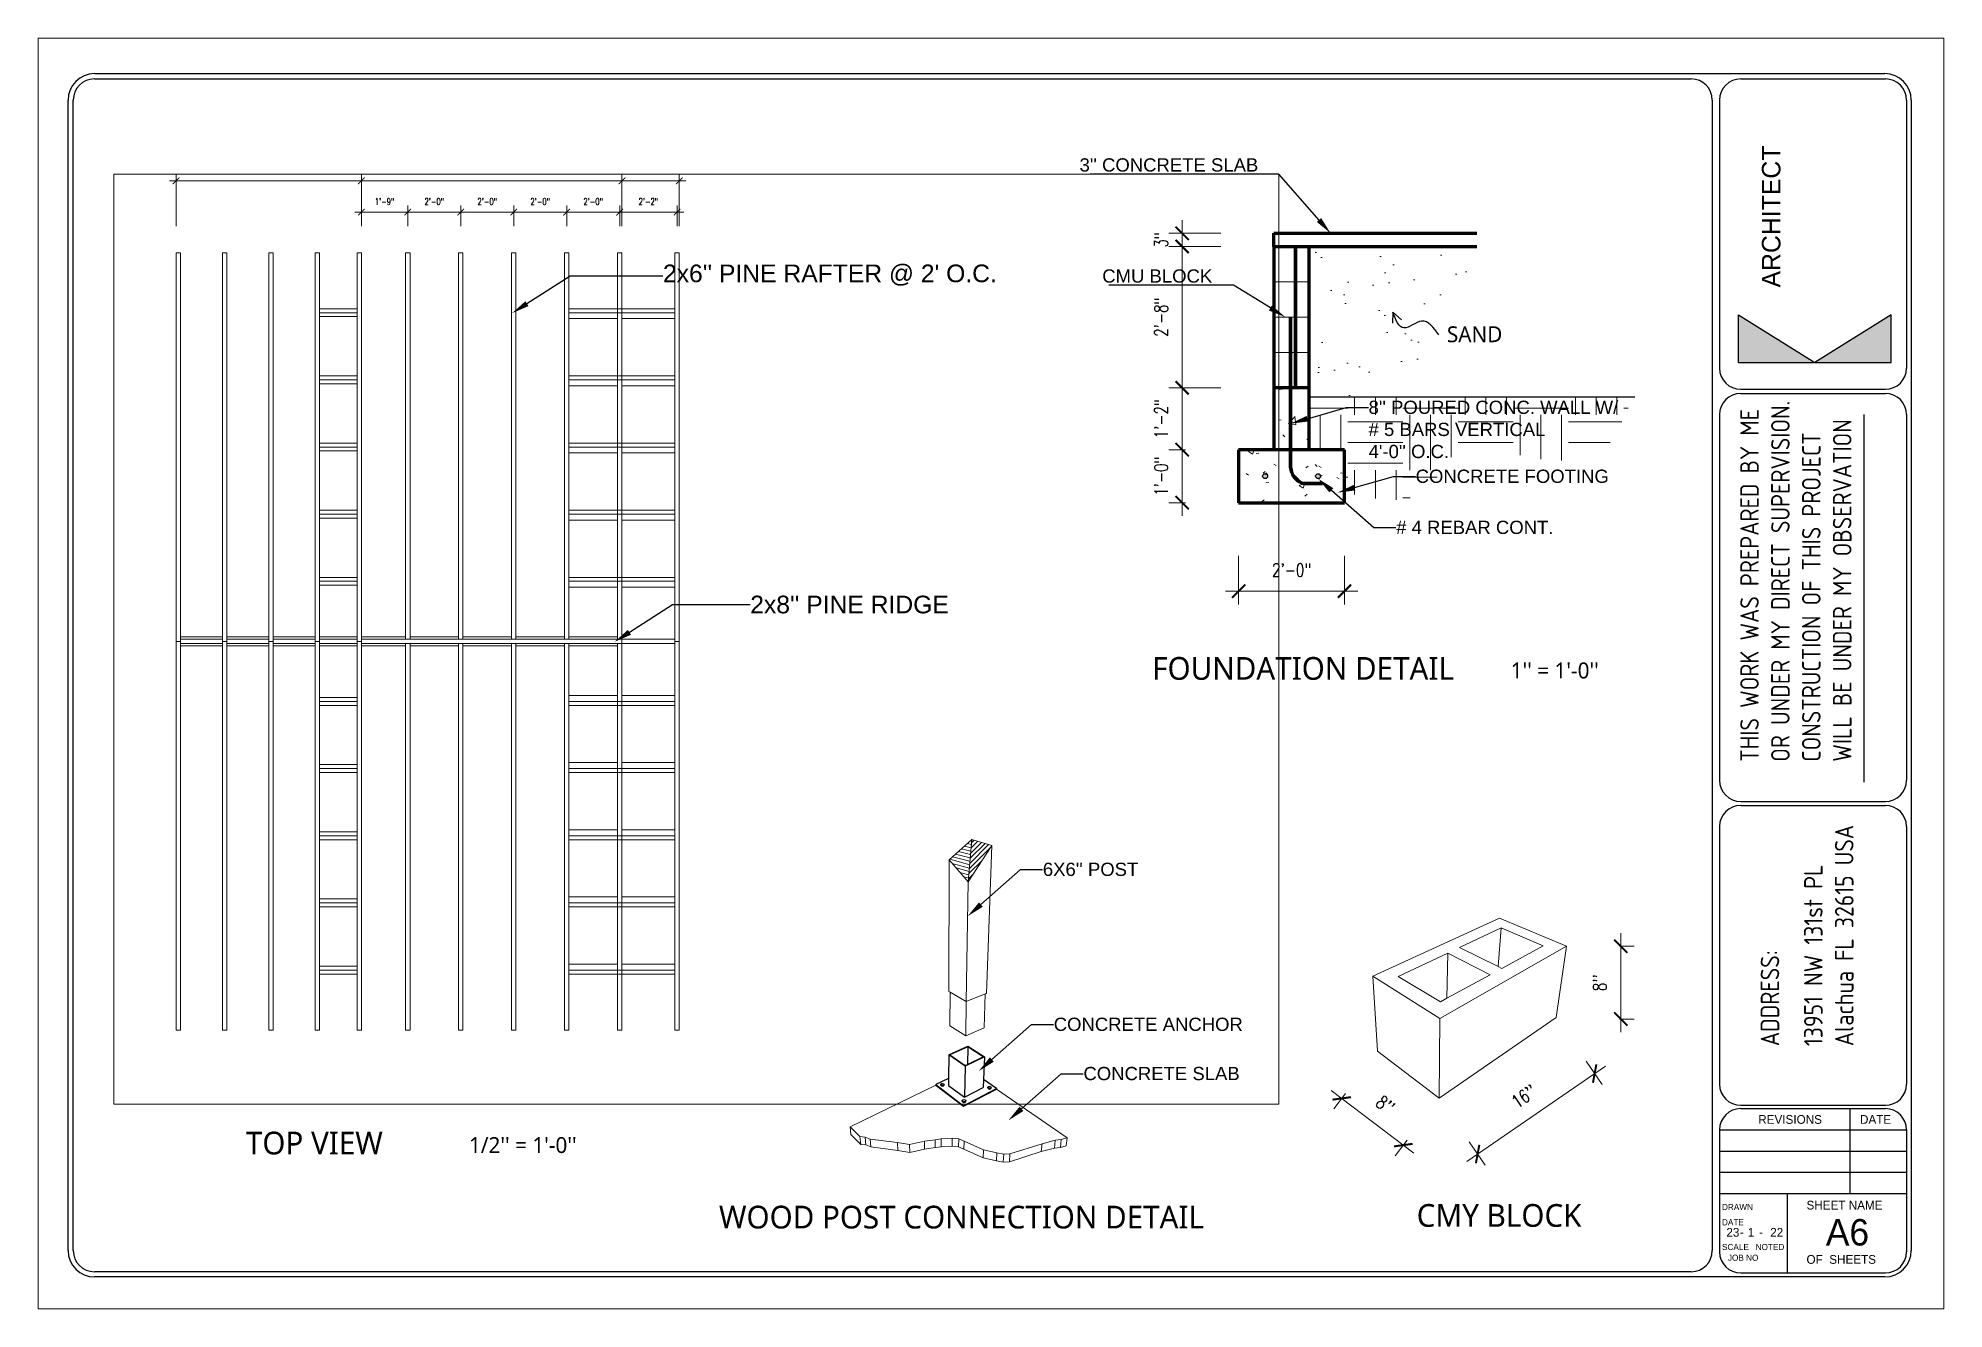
# Paper-space layout 'Layout7' of a CAD drawing. Header units: inches. Extents: x 0 to 36, y 0 to 24.
# The model-space entities are those that its viewports show. They can reach past a viewport. Long polylines and large blocks are cut down to what shows.
import ezdxf
from ezdxf import colors
from ezdxf.entities.mleader import LeaderData, LeaderLine
from ezdxf.math import Vec2, Vec3

# ---------------------------------------------------------------- set-up
doc = ezdxf.new("R2010")
doc.units = ezdxf.units.IN
doc.header["$MEASUREMENT"] = 0
doc.linetypes.add('ACAD_ISO02W100', pattern=[15, 12, -3])
doc.linetypes.add('Dash 1_16_', pattern=[0.125, 0.0625, -0.0625])
for name, color, linetype, lineweight in [('A-COLS', 52, 'Continuous', 9), ('A-FLOR', 192, 'Continuous', 18), ('A-WALL', 113, 'Continuous', 18), ('A-WALL-PATT', 111, 'Continuous', 18), ('DOT LINE', 7, 'ACAD_ISO02W100', 70), ('S-FNDN', 32, 'Continuous', 18)]:
    doc.layers.add(name, color=color, linetype=linetype, lineweight=lineweight)
doc.layers.add('Existing', color=9, linetype='Dash 1_16_', lineweight=0, transparency=0.3)
doc.layers.add('TITLEBLOCK', color=7, linetype='Continuous')
doc.layers.add('VIEW PORT LINE', color=7, linetype='Continuous', plot=False)
doc.styles.add('Arch-Dim', font='romans.shx', dxfattribs={"width": 0.75})
doc.styles.add('TXT', font='X-HAND1F', dxfattribs={"height": 4})
doc.dimstyles.new('Copy(2) of Aec-Arch-I-48', dxfattribs={"dimscale": 48, "dimtxt": 0.0625, "dimasz": 0.0625, "dimexe": 0.0625, "dimexo": 0.25, "dimgap": 0.0625, "dimtad": 1, "dimdec": 1, "dimzin": 3, "dimdsep": 46, "dimlunit": 4, "dimtxsty": 'Arch-Dim', "dimblk": 'ARCHTICK', "dimcen": 0.09375, "dimdle": 0.0625, "dimclrd": 1, "dimclre": 1, "dimclrt": 1, "dimazin": 2, "dimtfac": 1, "dimtdec": 1, "dimtix": 1, "dimtmove": 1, "dimatfit": 2, "dimfxl": 1, "dimtolj": 1, "dimtzin": 0, "dimlwd": 5, "dimlwe": 5, "dimarcsym": 0})
pattern_1 = [(50, (4436.749, -5932.486), (13.77135, -1.20496), [1.44, -15.84]), (355, (4436.749, -5932.486), (-2.6644, 14.4422), [1.152, -12.672]), (100.451, (4437.896, -5932.586), (11.1071, 13.2374), [1.224, -13.462]), (46.184, (4436.749, -5928.646), (20.4913, -3.1779), [2.16, -23.76]), (96.636, (4438.456, -5928.911), (17.9459, 18.7032), [1.836, -20.193]), (351.184, (4436.75, -5928.646), (17.9454, 18.7026), [1.728, -19.008]), (21, (4438.669, -5929.606), (11.4605, -7.73037), [1.44, -15.84]), (326, (4438.669, -5929.606), (4.67135, 13.92315), [1.152, -12.672]), (71.451, (4439.624, -5930.25), (16.1321, 6.19284), [1.224, -13.462]), (37.5, (4436.749, -5932.486), (0.23312, 6.39175), [0.634, -11.885, 0.634, -12.23, -12.72]), (37.5, (4436.749, -5932.486), (0.23312, 6.39175), [-25.382, 0.634, -12.086]), (7.5, (4436.749, -5932.486), (5.05073, 7.57304), [0.634, -6.701, 0.634, -11.597, -4.848]), (7.5, (4436.749, -5932.486), (5.05073, 7.57304), [-19.565, 0.634, -4.214]), (327.5, (4432.467, -5932.486), (10.24958, -0.43289), [0.634, -4.166, 0.634, -14.342, -19.872]), (327.5, (4432.467, -5932.486), (10.24958, -0.43289), [-19.776, 0.634, -19.238]), (317.5, (4430.547, -5932.486), (11.1974, 1.92214), [0.634, -5.606, 0.634, -9.312, -14.112]), (317.5, (4430.547, -5932.486), (11.1974, 1.92214), [-16.186, 0.634, -13.478])]

psp = doc.layouts.new('Layout7')

# ---------------------------------------------------------------- texts
psp.add_text('ARCHITECT', height=0.35, rotation=90).set_placement((32.868, 19.251))
at = {"char_height": 0.35, "attachment_point": 1, "rotation": 90}
for s, width, insert in [('{\\Fgbenor|c0;THIS WORK WAS PREPARED BY ME\\POR UNDER MY DIRECT SUPERVISION.\\PCONSTRUCTION OF THIS PROJECT\\PWILL BE UNDER MY OBSERVATION}', 9.39786, (32.109, 10.303)), ('{\\Fgbenor|c0;13951 NW 131st PL Alachua FL 32615 USA }', 4.69278, (33.314, 4.937)), ('{\\Fgbenor|c0;ADDRESS:}', 2.87221, (32.495, 4.937))]:
    psp.add_mtext_dynamic_manual_height_columns(s, width=width, gutter_width=1, heights=[0], dxfattribs=dict(at, insert=insert))
at = {"insert": (33.725, 1.674), "char_height": 0.4994, "attachment_point": 1}
psp.add_mtext_dynamic_manual_height_columns('A6', width=0.294, gutter_width=1, heights=[0], dxfattribs=at)
at = {"layer": 'TITLEBLOCK', "color": 7, "linetype": 'Continuous', "style": 'TXT'}
for s, height, p in [('REVISIONS', 0.1651, (32.449, 3.471)), ('DATE', 0.1651, (34.37, 3.471)), ('DRAWN', 0.1156, (31.765, 1.844)), ('SHEET NAME', 0.1651, (33.36, 1.854)), ('DATE', 0.1156, (31.765, 1.557)), ('23', 0.1651, (31.847, 1.341)), ('1', 0.165, (32.251, 1.341)), ('22', 0.1651, (32.675, 1.341)), ('SCALE', 0.1156, (31.765, 1.089)), ('-', 0.165, (32.104, 1.341)), ('NOTED', 0.1156, (32.4, 1.089)), ('-', 0.165, (32.464, 1.341)), ('JOB NO', 0.1156, (31.876, 0.886)), ('OF  SHEETS', 0.1651, (33.36, 0.83))]:
    psp.add_text(s, height=height, dxfattribs=at).set_placement(p)

msp = doc.modelspace()

# ---------------------------------------------------------------- texts
at = {"attachment_point": 1}
for s, insert, char_height in [('\\A1;{\\fYu Gothic UI|b0|i0|c0|p34;SAND}', (4326.55, -6034.37), 3.6015), ('{\\fYu Gothic UI|b0|i0|c0|p34;FOUNDATION DETAIL}', (4259.79, -6109.26), 5.145), ("\\A1;{\\fYu Gothic UI|b0|i0|c0|p34;1'' = 1'-0''}", (4341, -6110.49), 3.6015), ('{\\fYu Gothic UI|b0|i0|c0|p34;TOP VIEW}', (4054.5, -6216.73), 5.145), ("\\A1;{\\fYu Gothic UI|b0|i0|c0|p34;1/2'' = 1'-0''}", (4105.03, -6217.95), 3.6015), ('{\\fYu Gothic UI|b0|i0|c0|p34;WOOD POST CONNECTION DETAIL}', (4161.66, -6233.5), 5.145), ('{\\fYu Gothic UI|b0|i0|c0|p34;CMY BLOCK}', (4319.7, -6233.12), 5.145)]:
    msp.add_mtext_dynamic_manual_height_columns(s, width=260.1527, gutter_width=1, heights=[0], dxfattribs=dict(at, insert=insert, char_height=char_height))

# ---------------------------------------------------------------- blocks, each defined once
blk = doc.blocks.new('_ArchTick')
at = {"color": 0, "linetype": 'ByBlock', "lineweight": 100, "const_width": 0.15}
blk.add_lwpolyline([(-0.5, -0.5), (0.5, 0.5)], dxfattribs=at)
blk = doc.blocks.new('*D202')
at = {"color": 1, "linetype": 'Continuous', "lineweight": 5, "transparency": 16777216}
for p, q in [((4300.36, -6207.37), (4319.06, -6221.58)), ((4303.6, -6208.08), (4300.93, -6211.58)), ((4317.52, -6218.65), (4314.85, -6222.16))]:
    blk.add_line(p, q, dxfattribs=at)
at = {"layer": 'Defpoints', "color": 0, "transparency": 16777216}
for p in [(4310.86, -6198.52), (4324.78, -6209.1), (4316.67, -6219.77)]:
    blk.add_point(p, dxfattribs=at)
at = {"color": 1, "lineweight": 5, "transparency": 16777216, "xscale": 3, "yscale": 3, "zscale": 3}
for p, rotation in [((4302.75, -6209.19), 142.7664907145565), ((4316.67, -6219.77), 322.7664907145565)]:
    blk.add_blockref('_ArchTick', p, dxfattribs=dict(at, rotation=rotation))
at = {"color": 1, "transparency": 16777216, "insert": (4312.61, -6210.67), "char_height": 3, "attachment_point": 5, "rotation": 322.7665, "style": 'Arch-Dim'}
blk.add_mtext("\\A1;8''", dxfattribs=at)
blk = doc.blocks.new('*D203')
at = {"color": 1, "linetype": 'Continuous', "lineweight": 5, "transparency": 16777216}
for p, q in [((4331.03, -6223.49), (4362.49, -6201.86)), ((4358.09, -6200.76), (4361.72, -6206.03)), ((4331.58, -6218.99), (4335.21, -6224.27))]:
    blk.add_line(p, q, dxfattribs=at)
at = {"layer": 'Defpoints', "color": 0, "transparency": 16777216}
for p in [(4351.29, -6190.87), (4360.02, -6203.56), (4324.78, -6209.1)]:
    blk.add_point(p, dxfattribs=at)
at = {"color": 1, "lineweight": 5, "transparency": 16777216, "xscale": 3, "yscale": 3, "zscale": 3}
for p, rotation in [((4360.02, -6203.56), 34.51313056968834), ((4333.51, -6221.79), 214.5131305696883)]:
    blk.add_blockref('_ArchTick', p, dxfattribs=dict(at, rotation=rotation))
at = {"color": 1, "transparency": 16777216, "insert": (4344.05, -6208.73), "char_height": 3, "attachment_point": 5, "rotation": 34.5131, "style": 'Arch-Dim'}
blk.add_mtext("\\A1;16''", dxfattribs=at)
blk = doc.blocks.new('*D204')
at = {"color": 1, "linetype": 'Continuous', "lineweight": 5, "transparency": 16777216}
for p, q in [((4365.95, -6171.74), (4365.95, -6194.22)), ((4365.65, -6174.74), (4368.95, -6174.74)), ((4365.65, -6191.22), (4368.95, -6191.22))]:
    blk.add_line(p, q, dxfattribs=at)
at = {"layer": 'Defpoints', "color": 0, "transparency": 16777216}
for p in [(4353.65, -6174.74), (4353.65, -6191.22), (4365.95, -6191.22)]:
    blk.add_point(p, dxfattribs=at)
at = {"color": 1, "lineweight": 5, "transparency": 16777216, "xscale": 3, "yscale": 3, "zscale": 3}
for p, rotation in [((4365.95, -6174.74), 90), ((4365.95, -6191.22), 270)]:
    blk.add_blockref('_ArchTick', p, dxfattribs=dict(at, rotation=rotation))
at = {"color": 1, "transparency": 16777216, "insert": (4361.16, -6182.98), "char_height": 3, "attachment_point": 5, "rotation": 90, "style": 'Arch-Dim'}
blk.add_mtext("\\A1;8''", dxfattribs=at)
blk = doc.blocks.new('*D205')
at = {"color": 1, "linetype": 'Continuous', "lineweight": 5, "transparency": 16777216}
for p, q in [((4279.37, -6086.31), (4279.37, -6097.34)), ((4303.37, -6086.31), (4303.37, -6097.34)), ((4276.37, -6094.34), (4306.37, -6094.34))]:
    blk.add_line(p, q, dxfattribs=at)
at = {"layer": 'Defpoints', "color": 0, "transparency": 16777216}
for p in [(4279.37, -6074.31), (4303.37, -6074.31), (4303.37, -6094.34)]:
    blk.add_point(p, dxfattribs=at)
at = {"color": 1, "lineweight": 5, "transparency": 16777216, "xscale": 3, "yscale": 3, "zscale": 3, "rotation": 180}
blk.add_blockref('_ArchTick', (4279.37, -6094.34), dxfattribs=at)
at = {"color": 1, "lineweight": 5, "transparency": 16777216, "xscale": 3, "yscale": 3, "zscale": 3}
blk.add_blockref('_ArchTick', (4303.37, -6094.34), dxfattribs=at)
at = {"color": 1, "transparency": 16777216, "insert": (4291.37, -6089.55), "char_height": 3, "attachment_point": 5, "style": 'Arch-Dim'}
blk.add_mtext('\\A1;2\'-0"', dxfattribs=at)
blk = doc.blocks.new('*D206')
at = {"color": 1, "linetype": 'Continuous', "lineweight": 5, "transparency": 16777216}
for p, q in [((4266.59, -6062.31), (4266.59, -6059.31)), ((4267.37, -6062.31), (4263.59, -6062.31)), ((4266.59, -6074.31), (4266.59, -6062.31)), ((4267.37, -6074.31), (4263.59, -6074.31)), ((4266.59, -6074.31), (4266.59, -6077.31))]:
    blk.add_line(p, q, dxfattribs=at)
at = {"layer": 'Defpoints', "color": 0, "transparency": 16777216}
for p in [(4266.59, -6062.31), (4279.37, -6062.31), (4279.37, -6074.31)]:
    blk.add_point(p, dxfattribs=at)
at = {"color": 1, "lineweight": 5, "transparency": 16777216, "xscale": 3, "yscale": 3, "zscale": 3}
for p, rotation in [((4266.59, -6062.31), 270), ((4266.59, -6074.31), 90)]:
    blk.add_blockref('_ArchTick', p, dxfattribs=dict(at, rotation=rotation))
at = {"color": 1, "transparency": 16777216, "insert": (4261.8, -6068.31), "char_height": 3, "attachment_point": 5, "rotation": 90, "style": 'Arch-Dim'}
blk.add_mtext('\\A1;1\'-0"', dxfattribs=at)
blk = doc.blocks.new('*D207')
at = {"color": 1, "linetype": 'Continuous', "lineweight": 5, "transparency": 16777216}
for p, q in [((4266.59, -6051.31), (4266.59, -6013.31)), ((4275.37, -6016.31), (4263.59, -6016.31)), ((4275.37, -6048.31), (4263.59, -6048.31))]:
    blk.add_line(p, q, dxfattribs=at)
at = {"layer": 'Defpoints', "color": 0, "transparency": 16777216}
for p in [(4266.59, -6016.31), (4287.37, -6016.31), (4287.37, -6048.31)]:
    blk.add_point(p, dxfattribs=at)
at = {"color": 1, "lineweight": 5, "transparency": 16777216, "xscale": 3, "yscale": 3, "zscale": 3}
for p, rotation in [((4266.59, -6016.31), 90), ((4266.59, -6048.31), 270)]:
    blk.add_blockref('_ArchTick', p, dxfattribs=dict(at, rotation=rotation))
at = {"color": 1, "transparency": 16777216, "insert": (4261.8, -6032.31), "char_height": 3, "attachment_point": 5, "rotation": 90, "style": 'Arch-Dim'}
blk.add_mtext('\\A1;2\'-8"', dxfattribs=at)
blk = doc.blocks.new('*D208')
at = {"color": 1, "linetype": 'Continuous', "lineweight": 5, "transparency": 16777216}
for p, q in [((4275.37, -6013.31), (4263.59, -6013.31)), ((4266.59, -6013.31), (4266.59, -6010.31)), ((4266.59, -6016.31), (4266.59, -6013.31)), ((4275.37, -6016.31), (4263.59, -6016.31)), ((4266.59, -6016.31), (4266.59, -6019.31))]:
    blk.add_line(p, q, dxfattribs=at)
at = {"layer": 'Defpoints', "color": 0, "transparency": 16777216}
for p in [(4266.59, -6013.31), (4287.37, -6013.31), (4287.37, -6016.31)]:
    blk.add_point(p, dxfattribs=at)
at = {"color": 1, "lineweight": 5, "transparency": 16777216, "xscale": 3, "yscale": 3, "zscale": 3}
for p, rotation in [((4266.59, -6013.31), 270), ((4266.59, -6016.31), 90)]:
    blk.add_blockref('_ArchTick', p, dxfattribs=dict(at, rotation=rotation))
at = {"color": 1, "transparency": 16777216, "insert": (4261.8, -6014.81), "char_height": 3, "attachment_point": 5, "rotation": 90, "style": 'Arch-Dim'}
blk.add_mtext('\\A1;3"', dxfattribs=at)
blk = doc.blocks.new('*D209')
at = {"color": 1, "linetype": 'Continuous', "lineweight": 5, "transparency": 16777216}
for p, q in [((4266.59, -6048.31), (4266.59, -6045.31)), ((4275.37, -6048.31), (4263.59, -6048.31)), ((4266.59, -6062.31), (4266.59, -6048.31)), ((4267.37, -6062.31), (4263.59, -6062.31)), ((4266.59, -6062.31), (4266.59, -6065.31))]:
    blk.add_line(p, q, dxfattribs=at)
at = {"layer": 'Defpoints', "color": 0, "transparency": 16777216}
for p in [(4266.59, -6048.31), (4287.37, -6048.31), (4279.37, -6062.31)]:
    blk.add_point(p, dxfattribs=at)
at = {"color": 1, "lineweight": 5, "transparency": 16777216, "xscale": 3, "yscale": 3, "zscale": 3}
for p, rotation in [((4266.59, -6048.31), 270), ((4266.59, -6062.31), 90)]:
    blk.add_blockref('_ArchTick', p, dxfattribs=dict(at, rotation=rotation))
at = {"color": 1, "transparency": 16777216, "insert": (4261.8, -6055.31), "char_height": 3, "attachment_point": 5, "rotation": 90, "style": 'Arch-Dim'}
blk.add_mtext('\\A1;1\'-2"', dxfattribs=at)
blk = doc.blocks.new('*D237')
at = {"color": 1, "linetype": 'Continuous', "lineweight": 5, "transparency": 16777216}
for p, q in [((4811.15, -5939.76), (4721.15, -5939.76)), ((4724.15, -5960.31), (4724.15, -5936.76)), ((4808.15, -5960.31), (4808.15, -5936.76))]:
    blk.add_line(p, q, dxfattribs=at)
at = {"layer": 'Defpoints', "color": 0, "transparency": 16777216}
for p in [(4724.15, -5939.76), (4724.15, -5972.31), (4808.15, -5972.31)]:
    blk.add_point(p, dxfattribs=at)
at = {"color": 1, "lineweight": 5, "transparency": 16777216, "xscale": 3, "yscale": 3, "zscale": 3, "rotation": 180}
blk.add_blockref('_ArchTick', (4724.15, -5939.76), dxfattribs=at)
at = {"color": 1, "lineweight": 5, "transparency": 16777216, "xscale": 3, "yscale": 3, "zscale": 3}
blk.add_blockref('_ArchTick', (4808.15, -5939.76), dxfattribs=at)
at = {"color": 1, "transparency": 16777216, "insert": (4766.15, -5934.97), "char_height": 3, "attachment_point": 5, "style": 'Arch-Dim'}
blk.add_mtext('\\A1;7\'-0"', dxfattribs=at)
blk = doc.blocks.new('*D238')
at = {"color": 1, "linetype": 'Continuous', "lineweight": 5, "transparency": 16777216}
for p, q in [((4808.15, -5960.31), (4808.15, -5950.92)), ((4829.15, -5960.31), (4829.15, -5950.92)), ((4805.15, -5953.92), (4832.15, -5953.92))]:
    blk.add_line(p, q, dxfattribs=at)
at = {"layer": 'Defpoints', "color": 0, "transparency": 16777216}
for p in [(4829.15, -5953.92), (4808.15, -5972.31), (4829.15, -5972.31)]:
    blk.add_point(p, dxfattribs=at)
at = {"color": 1, "lineweight": 5, "transparency": 16777216, "xscale": 3, "yscale": 3, "zscale": 3, "rotation": 180}
blk.add_blockref('_ArchTick', (4808.15, -5953.92), dxfattribs=at)
at = {"color": 1, "lineweight": 5, "transparency": 16777216, "xscale": 3, "yscale": 3, "zscale": 3}
blk.add_blockref('_ArchTick', (4829.15, -5953.92), dxfattribs=at)
at = {"color": 1, "transparency": 16777216, "insert": (4818.65, -5949.14), "char_height": 3, "attachment_point": 5, "style": 'Arch-Dim'}
blk.add_mtext('\\A1;1\'-9"', dxfattribs=at)
blk = doc.blocks.new('*D239')
at = {"color": 1, "linetype": 'Continuous', "lineweight": 5, "transparency": 16777216}
for p, q in [((4829.15, -5960.31), (4829.15, -5950.92)), ((4853.15, -5960.31), (4853.15, -5950.92)), ((4826.15, -5953.92), (4856.15, -5953.92))]:
    blk.add_line(p, q, dxfattribs=at)
at = {"layer": 'Defpoints', "color": 0, "transparency": 16777216}
for p in [(4853.15, -5953.92), (4829.15, -5972.31), (4853.15, -5972.31)]:
    blk.add_point(p, dxfattribs=at)
at = {"color": 1, "lineweight": 5, "transparency": 16777216, "xscale": 3, "yscale": 3, "zscale": 3, "rotation": 180}
blk.add_blockref('_ArchTick', (4829.15, -5953.92), dxfattribs=at)
at = {"color": 1, "lineweight": 5, "transparency": 16777216, "xscale": 3, "yscale": 3, "zscale": 3}
blk.add_blockref('_ArchTick', (4853.15, -5953.92), dxfattribs=at)
at = {"color": 1, "transparency": 16777216, "insert": (4841.15, -5949.14), "char_height": 3, "attachment_point": 5, "style": 'Arch-Dim'}
blk.add_mtext('\\A1;2\'-0"', dxfattribs=at)
blk = doc.blocks.new('*D240')
at = {"color": 1, "linetype": 'Continuous', "lineweight": 5, "transparency": 16777216}
for p, q in [((4853.15, -5960.31), (4853.15, -5950.92)), ((4877.15, -5960.31), (4877.15, -5950.92)), ((4850.15, -5953.92), (4880.15, -5953.92))]:
    blk.add_line(p, q, dxfattribs=at)
at = {"layer": 'Defpoints', "color": 0, "transparency": 16777216}
for p in [(4877.15, -5953.92), (4853.15, -5972.31), (4877.15, -5972.31)]:
    blk.add_point(p, dxfattribs=at)
at = {"color": 1, "lineweight": 5, "transparency": 16777216, "xscale": 3, "yscale": 3, "zscale": 3, "rotation": 180}
blk.add_blockref('_ArchTick', (4853.15, -5953.92), dxfattribs=at)
at = {"color": 1, "lineweight": 5, "transparency": 16777216, "xscale": 3, "yscale": 3, "zscale": 3}
blk.add_blockref('_ArchTick', (4877.15, -5953.92), dxfattribs=at)
at = {"color": 1, "transparency": 16777216, "insert": (4865.15, -5949.14), "char_height": 3, "attachment_point": 5, "style": 'Arch-Dim'}
blk.add_mtext('\\A1;2\'-0"', dxfattribs=at)
blk = doc.blocks.new('*D241')
at = {"color": 1, "linetype": 'Continuous', "lineweight": 5, "transparency": 16777216}
for p, q in [((4877.15, -5960.31), (4877.15, -5950.92)), ((4901.15, -5960.31), (4901.15, -5950.92)), ((4874.15, -5953.92), (4904.15, -5953.92))]:
    blk.add_line(p, q, dxfattribs=at)
at = {"layer": 'Defpoints', "color": 0, "transparency": 16777216}
for p in [(4901.15, -5953.92), (4877.15, -5972.31), (4901.15, -5972.31)]:
    blk.add_point(p, dxfattribs=at)
at = {"color": 1, "lineweight": 5, "transparency": 16777216, "xscale": 3, "yscale": 3, "zscale": 3, "rotation": 180}
blk.add_blockref('_ArchTick', (4877.15, -5953.92), dxfattribs=at)
at = {"color": 1, "lineweight": 5, "transparency": 16777216, "xscale": 3, "yscale": 3, "zscale": 3}
blk.add_blockref('_ArchTick', (4901.15, -5953.92), dxfattribs=at)
at = {"color": 1, "transparency": 16777216, "insert": (4889.15, -5949.14), "char_height": 3, "attachment_point": 5, "style": 'Arch-Dim'}
blk.add_mtext('\\A1;2\'-0"', dxfattribs=at)
blk = doc.blocks.new('*D242')
at = {"color": 1, "linetype": 'Continuous', "lineweight": 5, "transparency": 16777216}
for p, q in [((4901.15, -5960.31), (4901.15, -5950.92)), ((4925.15, -5960.31), (4925.15, -5950.92)), ((4898.15, -5953.92), (4928.15, -5953.92))]:
    blk.add_line(p, q, dxfattribs=at)
at = {"layer": 'Defpoints', "color": 0, "transparency": 16777216}
for p in [(4925.15, -5953.92), (4901.15, -5972.31), (4925.15, -5972.31)]:
    blk.add_point(p, dxfattribs=at)
at = {"color": 1, "lineweight": 5, "transparency": 16777216, "xscale": 3, "yscale": 3, "zscale": 3, "rotation": 180}
blk.add_blockref('_ArchTick', (4901.15, -5953.92), dxfattribs=at)
at = {"color": 1, "lineweight": 5, "transparency": 16777216, "xscale": 3, "yscale": 3, "zscale": 3}
blk.add_blockref('_ArchTick', (4925.15, -5953.92), dxfattribs=at)
at = {"color": 1, "transparency": 16777216, "insert": (4913.15, -5949.14), "char_height": 3, "attachment_point": 5, "style": 'Arch-Dim'}
blk.add_mtext('\\A1;2\'-0"', dxfattribs=at)
blk = doc.blocks.new('*D243')
at = {"color": 1, "linetype": 'Continuous', "lineweight": 5, "transparency": 16777216}
for p, q in [((4925.15, -5960.31), (4925.15, -5950.92)), ((4951.15, -5960.31), (4951.15, -5950.92)), ((4922.15, -5953.92), (4954.15, -5953.92))]:
    blk.add_line(p, q, dxfattribs=at)
at = {"layer": 'Defpoints', "color": 0, "transparency": 16777216}
for p in [(4951.15, -5953.92), (4925.15, -5972.31), (4951.15, -5972.31)]:
    blk.add_point(p, dxfattribs=at)
at = {"color": 1, "lineweight": 5, "transparency": 16777216, "xscale": 3, "yscale": 3, "zscale": 3, "rotation": 180}
blk.add_blockref('_ArchTick', (4925.15, -5953.92), dxfattribs=at)
at = {"color": 1, "lineweight": 5, "transparency": 16777216, "xscale": 3, "yscale": 3, "zscale": 3}
blk.add_blockref('_ArchTick', (4951.15, -5953.92), dxfattribs=at)
at = {"color": 1, "transparency": 16777216, "insert": (4938.15, -5949.14), "char_height": 3, "attachment_point": 5, "style": 'Arch-Dim'}
blk.add_mtext('\\A1;2\'-2"', dxfattribs=at)
blk = doc.blocks.new('*D244')
at = {"color": 1, "linetype": 'Continuous', "lineweight": 5, "transparency": 16777216}
for p, q in [((4805.15, -5939.76), (4929.15, -5939.76)), ((4808.15, -5960.31), (4808.15, -5936.76)), ((4926.15, -5960.31), (4926.15, -5936.76))]:
    blk.add_line(p, q, dxfattribs=at)
at = {"layer": 'Defpoints', "color": 0, "transparency": 16777216}
for p in [(4926.15, -5939.76), (4808.15, -5972.31), (4926.15, -5972.31)]:
    blk.add_point(p, dxfattribs=at)
at = {"color": 1, "lineweight": 5, "transparency": 16777216, "xscale": 3, "yscale": 3, "zscale": 3, "rotation": 180}
blk.add_blockref('_ArchTick', (4808.15, -5939.76), dxfattribs=at)
at = {"color": 1, "lineweight": 5, "transparency": 16777216, "xscale": 3, "yscale": 3, "zscale": 3}
blk.add_blockref('_ArchTick', (4926.15, -5939.76), dxfattribs=at)
at = {"color": 1, "transparency": 16777216, "insert": (4867.15, -5934.97), "char_height": 3, "attachment_point": 5, "style": 'Arch-Dim'}
blk.add_mtext('\\A1;9\'-10"', dxfattribs=at)
blk = doc.blocks.new('*D245')
at = {"color": 1, "linetype": 'Continuous', "lineweight": 5, "transparency": 16777216}
for p, q in [((4923.15, -5939.76), (4955.15, -5939.76)), ((4926.15, -5960.31), (4926.15, -5936.76)), ((4952.15, -5960.31), (4952.15, -5936.76))]:
    blk.add_line(p, q, dxfattribs=at)
at = {"layer": 'Defpoints', "color": 0, "transparency": 16777216}
for p in [(4952.15, -5939.76), (4926.15, -5972.31), (4952.15, -5972.31)]:
    blk.add_point(p, dxfattribs=at)
at = {"color": 1, "lineweight": 5, "transparency": 16777216, "xscale": 3, "yscale": 3, "zscale": 3, "rotation": 180}
blk.add_blockref('_ArchTick', (4926.15, -5939.76), dxfattribs=at)
at = {"color": 1, "lineweight": 5, "transparency": 16777216, "xscale": 3, "yscale": 3, "zscale": 3}
blk.add_blockref('_ArchTick', (4952.15, -5939.76), dxfattribs=at)
at = {"color": 1, "transparency": 16777216, "insert": (4939.15, -5934.97), "char_height": 3, "attachment_point": 5, "style": 'Arch-Dim'}
blk.add_mtext('\\A1;2\'-2"', dxfattribs=at)

# ---------------------------------------------------------------- dimensions: what is measured, and where the dimension line sits
at = {"color": 255}
for base, p1, p2, picture, middle in [((4724.15, -5939.76), (4808.15, -5972.31), (4724.15, -5972.31), '*D237', (4766.15, -5934.97)), ((4926.15, -5939.76), (4808.15, -5972.31), (4926.15, -5972.31), '*D244', (4867.15, -5934.97)), ((4952.15, -5939.76), (4926.15, -5972.31), (4952.15, -5972.31), '*D245', (4939.15, -5934.97)), ((4829.15, -5953.92), (4808.15, -5972.31), (4829.15, -5972.31), '*D238', (4818.65, -5949.14)), ((4853.15, -5953.92), (4829.15, -5972.31), (4853.15, -5972.31), '*D239', (4841.15, -5949.14)), ((4877.15, -5953.92), (4853.15, -5972.31), (4877.15, -5972.31), '*D240', (4865.15, -5949.14)), ((4901.15, -5953.92), (4877.15, -5972.31), (4901.15, -5972.31), '*D241', (4889.15, -5949.14)), ((4925.15, -5953.92), (4901.15, -5972.31), (4925.15, -5972.31), '*D242', (4913.15, -5949.14)), ((4951.15, -5953.92), (4925.15, -5972.31), (4951.15, -5972.31), '*D243', (4938.15, -5949.14))]:
    dim = msp.add_linear_dim(base=base, p1=p1, p2=p2, dimstyle='Copy(2) of Aec-Arch-I-48', dxfattribs=at)
    dim.commit()
    dim.dimension.update_dxf_attribs({"geometry": picture, "text_midpoint": middle})
for base, p1, p2, picture, middle in [((4266.59, -6013.31), (4287.37, -6016.31), (4287.37, -6013.31), '*D208', (4261.8, -6014.81)), ((4266.59, -6016.31), (4287.37, -6048.31), (4287.37, -6016.31), '*D207', (4261.8, -6032.31)), ((4266.59, -6048.31), (4279.37, -6062.31), (4287.37, -6048.31), '*D209', (4261.8, -6055.31)), ((4266.59, -6062.31), (4279.37, -6074.31), (4279.37, -6062.31), '*D206', (4261.8, -6068.31))]:
    dim = msp.add_linear_dim(base=base, p1=p1, p2=p2, angle=90, dimstyle='Copy(2) of Aec-Arch-I-48')
    dim.commit()
    dim.dimension.update_dxf_attribs({"geometry": picture, "text_midpoint": middle})
dim = msp.add_linear_dim(base=(4303.37, -6094.34), p1=(4279.37, -6074.31), p2=(4303.37, -6074.31), dimstyle='Copy(2) of Aec-Arch-I-48')
dim.commit()
dim.dimension.update_dxf_attribs({"geometry": '*D205', "text_midpoint": (4291.37, -6089.55)})
dim = msp.add_linear_dim(base=(4365.95, -6191.22), p1=(4353.65, -6174.74), p2=(4353.65, -6191.22), angle=90, text="8''", dimstyle='Copy(2) of Aec-Arch-I-48')
dim.commit()
dim.dimension.update_dxf_attribs({"geometry": '*D204', "text_midpoint": (4361.16, -6182.98)})
for p1, p2, distance, text, picture, middle in [((4324.78, -6209.1), (4351.29, -6190.87), -15.4, "16''", '*D203', (4344.05, -6208.73)), ((4310.86, -6198.52), (4324.78, -6209.1), -13.4, "8''", '*D202', (4312.61, -6210.67))]:
    dim = msp.add_aligned_dim(p1=p1, p2=p2, distance=distance, text=text, dimstyle='Copy(2) of Aec-Arch-I-48')
    dim.commit()
    dim.dimension.update_dxf_attribs({"geometry": picture, "text_midpoint": middle})

# ---------------------------------------------------------------- hatches: boundary and pattern name
at = {"lineweight": 0}
h = msp.add_hatch(dxfattribs=at)
h.set_pattern_fill('AR-SAND', color=256, scale=7)
h.set_pattern_definition([(37.5, (4.083, 59.615), (-0.440954, 13.487766), [0, -10.64, 0, -11.9, 0, -11.375]), (7.5, (4.083, 59.615), (12.388437, 19.755022), [0, -5.74, 0, -9.59, 0, -3.675]), (327.5, (-4.527, 59.615), (21.798993, 0.039613), [0, -3.5, 0, -12.6, 0, -16.45]), (317.5, (-4.527, 59.615), (21.042886, 6.14373), [0, -1.75, 0, -8.26, 0, -9.45])])
edge = h.paths.add_edge_path()
edge.add_spline(control_points=[(4312.5, -6050.31), (4313.31, -6049.41), (4316.05, -6046.33), (4322.3, -6041.38), (4320.15, -6029.4), (4334.3, -6028.74), (4331.8, -6020.78), (4330.39, -6016.31)], knot_values=[0, 0, 0, 0, 3.641643, 12.427016, 22.539038, 31.185845, 42.227704, 42.227704, 42.227704, 42.227704], degree=3, periodic=0)
edge.add_line((4330.39, -6016.31), (4295.37, -6016.31))
edge.add_line((4295.37, -6016.31), (4295.37, -6048.31))
edge.add_line((4295.37, -6048.31), (4295.37, -6050.31))
edge.add_line((4295.37, -6050.31), (4312.5, -6050.31))
h = msp.add_hatch(color=256)
h.dxf.hatch_style = 1
h.paths.add_polyline_path([(4285.92, -6068.31, 1), (4284.81, -6068.31, 1)])
h.paths.add_polyline_path([(4297.92, -6068.31, 1), (4296.81, -6068.31, 1)])
h = msp.add_hatch(dxfattribs=at)
h.set_pattern_fill('ANSI31', color=256, scale=6, angle=120)
h.set_pattern_definition([(165, (1764.69535, -2522.6272), (-0.19411428, -0.72444437), [])])
h.paths.add_polyline_path([(4218.94, -6150.57), (4213.77, -6155.19), (4218.13, -6160.15)])
h = msp.add_hatch(dxfattribs=at)
h.set_pattern_fill('ANSI31', color=256, scale=6)
h.set_pattern_definition([(45, (1764.69535, -2522.6272), (-0.53033009, 0.53033009), [])])
h.paths.add_polyline_path([(4218.13, -6160.15), (4223.46, -6151.92), (4218.94, -6150.57)])
at = {"layer": 'A-WALL-PATT', "lineweight": 9}
h = msp.add_hatch(dxfattribs=at)
h.set_pattern_fill('FP_1', color=256, style=0, pattern_type=2)
h.set_pattern_definition(pattern_1)
h.paths.add_polyline_path([(4287.37, -6062.31), (4295.37, -6062.31), (4295.37, -6048.31), (4287.37, -6048.31)], flags=0)
h = msp.add_hatch(dxfattribs=at)
h.set_pattern_fill('FP_1', color=256, style=0, pattern_type=2)
h.set_pattern_definition(pattern_1)
h.paths.add_polyline_path([(4279.37, -6074.31), (4303.37, -6074.31), (4303.37, -6062.31), (4279.37, -6062.31)], flags=0)
at = {"layer": 'Existing', "lineweight": 0}
h = msp.add_hatch(dxfattribs=at)
h.set_pattern_fill('EARTH', color=256, scale=50)
h.set_pattern_definition([(0, (4.083, 59.615), (12.5, 12.5), [12.5, -12.5]), (0, (4.083, 64.303), (12.5, 12.5), [12.5, -12.5]), (0, (4.083, 68.99), (12.5, 12.5), [12.5, -12.5]), (90, (5.645, 70.553), (-12.5, 12.5), [12.5, -12.5]), (90, (10.333, 70.553), (-12.5, 12.5), [12.5, -12.5]), (90, (15.02, 70.553), (-12.5, 12.5), [12.5, -12.5])])
edge = h.paths.add_edge_path()
edge.add_spline(control_points=[(4303.37, -6071.94), (4310.53, -6073.55), (4321.83, -6076.09), (4329.1, -6057.67), (4346.62, -6066.66), (4363.96, -6063.99), (4366.7, -6054.15), (4368.46, -6051.35), (4369.11, -6050.31)], knot_values=[0, 0, 0, 0, 18.819396, 29.680798, 46.993178, 66.107988, 72.382064, 76.061624, 76.061624, 76.061624, 76.061624], degree=3, periodic=0)
edge.add_line((4369.11, -6050.31), (4295.37, -6050.31))
edge.add_line((4295.37, -6050.31), (4295.37, -6062.31))
edge.add_line((4295.37, -6062.31), (4303.37, -6062.31))
edge.add_line((4303.37, -6062.31), (4303.37, -6071.94))

# ---------------------------------------------------------------- linework, layer by layer
for p, q in [((4314.27, -6031.14), (4314.23, -6033.68)), ((4314.27, -6031.14), (4316.24, -6032.91)), ((4295.37, -6050.31), (4369.11, -6050.31)), ((4213.7, -6199.32), (4218.02, -6197.35)), ((4218, -6197.49), (4213.96, -6199.34)), ((4218, -6197.49), (4217.93, -6201.49)), ((4221.51, -6199.78), (4218, -6197.49)), ((4218.02, -6197.35), (4221.78, -6199.8)), ((4213.7, -6199.32), (4213.69, -6204.66)), ((4217.41, -6201.88), (4213.7, -6199.32)), ((4213.96, -6199.34), (4217.43, -6201.73)), ((4217.41, -6201.88), (4217.29, -6208.94)), ((4221.78, -6199.8), (4217.41, -6201.88)), ((4217.43, -6201.73), (4217.93, -6201.49)), ((4217.93, -6201.49), (4221.51, -6199.78)), ((4221.78, -6199.8), (4221.59, -6204.94)), ((4213.69, -6204.66), (4210.76, -6206.07)), ((4210.76, -6206.07), (4217.05, -6210.84)), ((4210.76, -6206.07), (4210.76, -6206.21)), ((4210.76, -6206.21), (4217.04, -6210.98)), ((4211.89, -6205.99), (4212.05, -6205.84)), ((4211.96, -6206.16), (4211.89, -6205.99)), ((4211.89, -6206.13), (4211.89, -6205.99)), ((4211.96, -6206.31), (4211.89, -6206.13)), ((4212.21, -6206.26), (4211.96, -6206.16)), ((4211.96, -6206.31), (4211.96, -6206.16)), ((4211.96, -6206.31), (4212.21, -6206.4)), ((4212.05, -6205.84), (4212.33, -6205.8)), ((4212.5, -6206.22), (4212.21, -6206.26)), ((4212.21, -6206.4), (4212.21, -6206.26)), ((4212.21, -6206.4), (4212.5, -6206.36)), ((4212.33, -6205.8), (4212.58, -6205.89)), ((4212.65, -6206.06), (4212.5, -6206.22)), ((4212.5, -6206.36), (4212.65, -6206.2)), ((4212.5, -6206.36), (4212.5, -6206.22)), ((4212.58, -6205.89), (4212.65, -6206.06)), ((4212.65, -6206.2), (4212.65, -6206.06)), ((4213.69, -6204.66), (4213.68, -6206.26)), ((4213.68, -6206.26), (4217.29, -6208.94)), ((4217.04, -6210.98), (4224.49, -6207.08)), ((4217.05, -6210.84), (4224.49, -6206.94)), ((4217.29, -6208.94), (4221.53, -6206.75)), ((4221.59, -6204.94), (4221.53, -6206.75)), ((4224.49, -6206.94), (4221.59, -6204.94)), ((4222.57, -6206.81), (4222.58, -6206.66)), ((4222.66, -6206.98), (4222.57, -6206.81)), ((4222.58, -6206.66), (4222.72, -6206.51)), ((4222.66, -6206.84), (4222.58, -6206.66)), ((4222.93, -6206.93), (4222.66, -6206.84)), ((4222.66, -6206.98), (4222.66, -6206.84)), ((4222.66, -6206.98), (4222.92, -6207.07)), ((4222.72, -6206.51), (4223, -6206.47)), ((4222.92, -6207.07), (4222.93, -6206.93)), ((4222.92, -6207.07), (4223.2, -6207.03)), ((4223.21, -6206.89), (4222.93, -6206.93)), ((4223, -6206.47), (4223.26, -6206.56)), ((4223.2, -6207.03), (4223.34, -6206.88)), ((4223.2, -6207.03), (4223.21, -6206.89)), ((4223.35, -6206.74), (4223.21, -6206.89)), ((4223.26, -6206.56), (4223.35, -6206.74)), ((4223.34, -6206.88), (4223.35, -6206.74)), ((4224.49, -6206.94), (4224.49, -6207.08)), ((4216.78, -6209.66), (4216.93, -6209.5)), ((4216.86, -6209.85), (4216.78, -6209.66)), ((4216.78, -6209.81), (4216.78, -6209.66)), ((4216.86, -6209.99), (4216.78, -6209.81)), ((4217.12, -6209.95), (4216.86, -6209.85)), ((4216.86, -6209.99), (4216.86, -6209.85)), ((4216.86, -6209.99), (4217.12, -6210.09)), ((4216.93, -6209.5), (4217.23, -6209.46)), ((4217.05, -6210.84), (4217.04, -6210.98)), ((4217.42, -6209.9), (4217.12, -6209.95)), ((4217.12, -6210.09), (4217.12, -6209.95)), ((4217.12, -6210.09), (4217.42, -6210.05)), ((4217.23, -6209.46), (4217.49, -6209.55)), ((4217.57, -6209.74), (4217.42, -6209.9)), ((4217.42, -6210.05), (4217.57, -6209.88)), ((4217.42, -6210.05), (4217.42, -6209.9)), ((4217.49, -6209.55), (4217.57, -6209.74)), ((4217.57, -6209.88), (4217.57, -6209.74))]:
    msp.add_line(p, q)
for centre in [(4285.37, -6068.31), (4297.37, -6068.31)]:
    msp.add_circle(centre, 0.556)
msp.add_spline([(4324.74, -6036.32), (4320.81, -6033.2), (4316.83, -6034.74), (4314.27, -6031.14)], degree=3)
at = {"layer": 'A-COLS'}
for p, q in [((4724.15, -6148.31), (4724.15, -5972.31)), ((4724.15, -5972.31), (4726.15, -5972.31)), ((4726.15, -5972.31), (4726.15, -6148.31)), ((4745.15, -6148.31), (4745.15, -5972.31)), ((4745.15, -5972.31), (4747.15, -5972.31)), ((4747.15, -5972.31), (4747.15, -6148.31)), ((4766.15, -6148.31), (4766.15, -5972.31)), ((4766.15, -5972.31), (4768.15, -5972.31)), ((4768.15, -5972.31), (4768.15, -6148.31)), ((4787.15, -6148.31), (4787.15, -5972.31)), ((4787.15, -5972.31), (4789.15, -5972.31)), ((4789.15, -5972.31), (4789.15, -6148.31)), ((4806.15, -6147.31), (4806.15, -5972.31)), ((4806.15, -5972.31), (4808.15, -5972.31)), ((4808.15, -5972.31), (4808.15, -6148.31)), ((4828.15, -6147.31), (4828.15, -5972.31)), ((4830.15, -5972.31), (4828.15, -5972.31)), ((4830.15, -5972.31), (4830.15, -6147.31)), ((4852.15, -6147.31), (4852.15, -5972.31)), ((4854.15, -5972.31), (4852.15, -5972.31)), ((4854.15, -5972.31), (4854.15, -6147.31)), ((4876.15, -6147.31), (4876.15, -5972.31)), ((4878.15, -5972.31), (4876.15, -5972.31)), ((4878.15, -5972.31), (4878.15, -6147.31)), ((4900.15, -6147.31), (4900.15, -5972.31)), ((4902.15, -5972.31), (4900.15, -5972.31)), ((4902.15, -5972.31), (4902.15, -6147.31)), ((4924.15, -6147.31), (4924.15, -5972.31)), ((4926.15, -5972.31), (4924.15, -5972.31)), ((4926.15, -5972.31), (4926.15, -6147.31)), ((4950.15, -6148.31), (4950.15, -5972.31)), ((4952.15, -5972.31), (4950.15, -5972.31)), ((4952.15, -5972.31), (4952.15, -6148.31)), ((4789.15, -5999.47), (4789.15, -5997.68)), ((4806.15, -5997.68), (4789.15, -5997.68)), ((4789.15, -5999.47), (4806.15, -5999.47)), ((4806.15, -5997.68), (4806.15, -5999.47)), ((4902.15, -5999.47), (4902.15, -5997.68)), ((4950.15, -5997.68), (4902.15, -5997.68)), ((4902.15, -5999.47), (4950.15, -5999.47)), ((4950.15, -5997.68), (4950.15, -5999.47)), ((4806.15, -6001.26), (4789.15, -6001.26)), ((4924.15, -6002.15), (4902.15, -6002.15)), ((4950.15, -6002.15), (4926.15, -6002.15)), ((4789.15, -6029.88), (4789.15, -6028.09)), ((4806.15, -6028.09), (4789.15, -6028.09)), ((4789.15, -6029.88), (4806.15, -6029.88)), ((4806.15, -6028.09), (4806.15, -6029.88)), ((4902.15, -6029.88), (4902.15, -6028.09)), ((4950.15, -6028.09), (4902.15, -6028.09)), ((4902.15, -6029.88), (4950.15, -6029.88)), ((4950.15, -6028.09), (4950.15, -6029.88)), ((4806.15, -6031.67), (4789.15, -6031.67)), ((4924.15, -6032.57), (4902.15, -6032.57)), ((4950.15, -6032.57), (4926.15, -6032.57)), ((4789.15, -6060.29), (4789.15, -6058.5)), ((4806.15, -6058.5), (4789.15, -6058.5)), ((4789.15, -6060.29), (4806.15, -6060.29)), ((4806.15, -6058.5), (4806.15, -6060.29)), ((4902.15, -6060.29), (4902.15, -6058.5)), ((4950.15, -6058.5), (4902.15, -6058.5)), ((4902.15, -6060.29), (4950.15, -6060.29)), ((4950.15, -6058.5), (4950.15, -6060.29)), ((4806.15, -6062.08), (4789.15, -6062.08)), ((4924.15, -6062.98), (4902.15, -6062.98)), ((4950.15, -6062.98), (4926.15, -6062.98)), ((4789.15, -6090.7), (4789.15, -6088.91)), ((4806.15, -6088.91), (4789.15, -6088.91)), ((4789.15, -6090.7), (4806.15, -6090.7)), ((4806.15, -6088.91), (4806.15, -6090.7)), ((4902.15, -6090.7), (4902.15, -6088.91)), ((4950.15, -6088.91), (4902.15, -6088.91)), ((4902.15, -6090.7), (4950.15, -6090.7)), ((4950.15, -6088.91), (4950.15, -6090.7)), ((4806.15, -6092.49), (4789.15, -6092.49)), ((4924.15, -6093.39), (4902.15, -6093.39)), ((4950.15, -6093.39), (4926.15, -6093.39)), ((4789.15, -6121.11), (4789.15, -6119.32)), ((4806.15, -6119.32), (4789.15, -6119.32)), ((4789.15, -6121.11), (4806.15, -6121.11)), ((4806.15, -6119.32), (4806.15, -6121.11)), ((4902.15, -6121.11), (4902.15, -6119.32)), ((4950.15, -6119.32), (4902.15, -6119.32)), ((4902.15, -6121.11), (4950.15, -6121.11)), ((4950.15, -6119.32), (4950.15, -6121.11)), ((4806.15, -6122.9), (4789.15, -6122.9)), ((4924.15, -6123.8), (4902.15, -6123.8)), ((4950.15, -6123.8), (4926.15, -6123.8)), ((4726.15, -6146.31), (4745.15, -6146.31)), ((4726.15, -6147.31), (4745.15, -6147.31)), ((4747.15, -6146.31), (4766.15, -6146.31)), ((4747.15, -6147.31), (4766.15, -6147.31)), ((4768.15, -6146.31), (4787.15, -6146.31)), ((4768.15, -6147.31), (4787.15, -6147.31)), ((4789.15, -6146.31), (4806.15, -6146.31)), ((4789.15, -6147.31), (4806.15, -6147.31)), ((4806.15, -6149.31), (4806.15, -6147.31)), ((4808.15, -6146.31), (4828.15, -6146.31)), ((4808.15, -6147.31), (4926.15, -6147.31)), ((4828.15, -6147.31), (4830.15, -6147.31)), ((4830.15, -6146.31), (4852.15, -6146.31)), ((4852.15, -6147.31), (4854.15, -6147.31)), ((4854.15, -6146.31), (4876.15, -6146.31)), ((4876.15, -6147.31), (4878.15, -6147.31)), ((4878.15, -6146.31), (4900.15, -6146.31)), ((4900.15, -6147.31), (4902.15, -6147.31)), ((4902.15, -6146.31), (4924.15, -6146.31)), ((4924.15, -6147.31), (4926.15, -6147.31)), ((4926.15, -6149.31), (4926.15, -6147.31)), ((4950.15, -6147.31), (4926.15, -6147.31)), ((4926.15, -6147.31), (4926.15, -6149.31)), ((4213.77, -6155.19), (4218.94, -6150.57)), ((4218.94, -6150.57), (4218.13, -6160.15)), ((4218.94, -6150.57), (4223.46, -6151.92)), ((4724.15, -6324.31), (4724.15, -6148.31)), ((4724.15, -6148.31), (4726.15, -6148.31)), ((4726.15, -6148.31), (4724.15, -6148.31)), ((4726.15, -6148.31), (4726.15, -6324.31)), ((4745.15, -6149.31), (4726.15, -6149.31)), ((4745.15, -6150.31), (4726.15, -6150.31)), ((4745.15, -6324.31), (4745.15, -6148.31)), ((4745.15, -6148.31), (4747.15, -6148.31)), ((4747.15, -6148.31), (4745.15, -6148.31)), ((4747.15, -6148.31), (4747.15, -6324.31)), ((4766.15, -6149.31), (4747.15, -6149.31)), ((4766.15, -6150.31), (4747.15, -6150.31)), ((4766.15, -6324.31), (4766.15, -6148.31)), ((4766.15, -6148.31), (4768.15, -6148.31)), ((4768.15, -6148.31), (4766.15, -6148.31)), ((4768.15, -6148.31), (4768.15, -6324.31)), ((4787.15, -6149.31), (4768.15, -6149.31)), ((4787.15, -6150.31), (4768.15, -6150.31)), ((4787.15, -6324.31), (4787.15, -6148.31)), ((4787.15, -6148.31), (4789.15, -6148.31)), ((4789.15, -6148.31), (4787.15, -6148.31)), ((4789.15, -6148.31), (4789.15, -6324.31)), ((4806.15, -6149.31), (4789.15, -6149.31)), ((4806.15, -6150.31), (4789.15, -6150.31)), ((4806.15, -6148.31), (4808.15, -6148.31)), ((4808.15, -6148.31), (4806.15, -6148.31)), ((4806.15, -6324.31), (4806.15, -6149.31)), ((4808.15, -6148.31), (4808.15, -6324.31)), ((4926.15, -6149.31), (4808.15, -6149.31)), ((4828.15, -6150.31), (4808.15, -6150.31)), ((4828.15, -6324.31), (4828.15, -6149.31)), ((4830.15, -6149.31), (4828.15, -6149.31)), ((4830.15, -6149.31), (4830.15, -6324.31)), ((4852.15, -6150.31), (4830.15, -6150.31)), ((4852.15, -6324.31), (4852.15, -6149.31)), ((4854.15, -6149.31), (4852.15, -6149.31)), ((4854.15, -6149.31), (4854.15, -6324.31)), ((4876.15, -6150.31), (4854.15, -6150.31)), ((4876.15, -6324.31), (4876.15, -6149.31)), ((4878.15, -6149.31), (4876.15, -6149.31)), ((4878.15, -6149.31), (4878.15, -6324.31)), ((4900.15, -6150.31), (4878.15, -6150.31)), ((4900.15, -6324.31), (4900.15, -6149.31)), ((4902.15, -6149.31), (4900.15, -6149.31)), ((4902.15, -6149.31), (4902.15, -6324.31)), ((4924.15, -6150.31), (4902.15, -6150.31)), ((4924.15, -6324.31), (4924.15, -6149.31)), ((4926.15, -6149.31), (4924.15, -6149.31)), ((4926.15, -6149.31), (4950.15, -6149.31)), ((4926.15, -6149.31), (4926.15, -6324.31)), ((4950.15, -6148.31), (4952.15, -6148.31)), ((4950.15, -6324.31), (4950.15, -6148.31)), ((4952.15, -6148.31), (4950.15, -6148.31)), ((4952.15, -6148.31), (4952.15, -6324.31)), ((4213.72, -6184.99), (4213.77, -6155.19)), ((4218.13, -6160.15), (4213.77, -6155.19)), ((4223.46, -6151.92), (4218.13, -6160.15)), ((4222.28, -6185.41), (4223.46, -6151.92)), ((4217.66, -6187.27), (4218.13, -6160.15)), ((4902.15, -6172.82), (4924.15, -6172.82)), ((4926.15, -6172.82), (4950.15, -6172.82)), ((4789.15, -6173.72), (4806.15, -6173.72)), ((4789.15, -6177.29), (4789.15, -6175.51)), ((4806.15, -6175.51), (4789.15, -6175.51)), ((4789.15, -6177.29), (4806.15, -6177.29)), ((4806.15, -6175.51), (4806.15, -6177.29)), ((4902.15, -6177.29), (4902.15, -6175.51)), ((4950.15, -6175.51), (4902.15, -6175.51)), ((4902.15, -6177.29), (4950.15, -6177.29)), ((4950.15, -6175.51), (4950.15, -6177.29)), ((4214, -6185.15), (4213.72, -6184.99)), ((4214, -6185.15), (4213.98, -6192.77)), ((4217.66, -6187.27), (4214, -6185.15)), ((4221.99, -6185.53), (4217.68, -6187.26)), ((4221.99, -6185.53), (4221.73, -6193.19)), ((4222.28, -6185.41), (4221.99, -6185.53)), ((4217.68, -6187.26), (4217.55, -6195.04)), ((4217.68, -6187.26), (4217.66, -6187.27)), ((4217.55, -6195.04), (4213.98, -6192.77)), ((4221.73, -6193.19), (4217.55, -6195.04)), ((4902.15, -6203.23), (4924.15, -6203.23)), ((4926.15, -6203.23), (4950.15, -6203.23)), ((4789.15, -6204.13), (4806.15, -6204.13)), ((4789.15, -6207.71), (4789.15, -6205.92)), ((4806.15, -6205.92), (4789.15, -6205.92)), ((4789.15, -6207.71), (4806.15, -6207.71)), ((4806.15, -6205.92), (4806.15, -6207.71)), ((4902.15, -6207.71), (4902.15, -6205.92)), ((4950.15, -6205.92), (4902.15, -6205.92)), ((4902.15, -6207.71), (4950.15, -6207.71)), ((4950.15, -6205.92), (4950.15, -6207.71)), ((4902.15, -6233.64), (4924.15, -6233.64)), ((4926.15, -6233.64), (4950.15, -6233.64)), ((4789.15, -6234.54), (4806.15, -6234.54)), ((4789.15, -6238.12), (4789.15, -6236.33)), ((4806.15, -6236.33), (4789.15, -6236.33)), ((4806.15, -6236.33), (4806.15, -6238.12)), ((4902.15, -6238.12), (4902.15, -6236.33)), ((4950.15, -6236.33), (4902.15, -6236.33)), ((4950.15, -6236.33), (4950.15, -6238.12)), ((4789.15, -6238.12), (4806.15, -6238.12)), ((4902.15, -6238.12), (4950.15, -6238.12)), ((4789.15, -6264.95), (4806.15, -6264.95)), ((4789.15, -6268.53), (4789.15, -6266.74)), ((4806.15, -6266.74), (4789.15, -6266.74)), ((4806.15, -6266.74), (4806.15, -6268.53)), ((4902.15, -6264.05), (4924.15, -6264.05)), ((4902.15, -6268.53), (4902.15, -6266.74)), ((4950.15, -6266.74), (4902.15, -6266.74)), ((4926.15, -6264.05), (4950.15, -6264.05)), ((4950.15, -6266.74), (4950.15, -6268.53)), ((4789.15, -6268.53), (4806.15, -6268.53)), ((4902.15, -6268.53), (4950.15, -6268.53)), ((4789.15, -6295.36), (4806.15, -6295.36)), ((4789.15, -6298.94), (4789.15, -6297.15)), ((4806.15, -6297.15), (4789.15, -6297.15)), ((4806.15, -6297.15), (4806.15, -6298.94)), ((4902.15, -6294.46), (4924.15, -6294.46)), ((4902.15, -6298.94), (4902.15, -6297.15)), ((4950.15, -6297.15), (4902.15, -6297.15)), ((4926.15, -6294.46), (4950.15, -6294.46)), ((4950.15, -6297.15), (4950.15, -6298.94)), ((4789.15, -6298.94), (4806.15, -6298.94)), ((4902.15, -6298.94), (4950.15, -6298.94)), ((4726.15, -6324.31), (4724.15, -6324.31)), ((4747.15, -6324.31), (4745.15, -6324.31)), ((4768.15, -6324.31), (4766.15, -6324.31)), ((4789.15, -6324.31), (4787.15, -6324.31)), ((4808.15, -6324.31), (4806.15, -6324.31)), ((4828.15, -6324.31), (4830.15, -6324.31)), ((4852.15, -6324.31), (4854.15, -6324.31)), ((4876.15, -6324.31), (4878.15, -6324.31)), ((4900.15, -6324.31), (4902.15, -6324.31)), ((4924.15, -6324.31), (4926.15, -6324.31)), ((4950.15, -6324.31), (4952.15, -6324.31))]:
    msp.add_line(p, q, dxfattribs=at)
at = {"layer": 'A-FLOR', "lineweight": 60}
for p, q in [((4287.37, -6016.31), (4287.37, -6013.31)), ((4287.37, -6013.31), (4333.36, -6013.31)), ((4287.37, -6016.31), (4333.36, -6016.31))]:
    msp.add_line(p, q, dxfattribs=at)
at = {"layer": 'A-FLOR'}
for p, q in [((4210.76, -6206.21), (4191.35, -6215.61)), ((4240.5, -6218.15), (4224.49, -6207.08)), ((4191.35, -6215.61), (4191.52, -6217.37)), ((4191.35, -6215.61), (4193.6, -6217.84)), ((4191.52, -6217.37), (4193.76, -6219.61)), ((4193.6, -6217.84), (4194.76, -6217.94)), ((4193.6, -6217.84), (4193.76, -6219.61)), ((4193.76, -6219.61), (4194.91, -6219.72)), ((4194.76, -6217.94), (4195.93, -6218.39)), ((4194.76, -6217.94), (4194.91, -6219.72)), ((4194.91, -6219.72), (4196.07, -6220.17)), ((4195.93, -6218.39), (4202.12, -6219.18)), ((4195.93, -6218.39), (4196.07, -6220.17)), ((4196.07, -6220.17), (4202.21, -6220.96)), ((4202.12, -6219.18), (4204.8, -6219.66)), ((4202.12, -6219.18), (4202.21, -6220.96)), ((4204.8, -6219.66), (4208.18, -6218.89)), ((4204.8, -6219.66), (4204.87, -6221.45)), ((4204.87, -6221.45), (4208.22, -6220.67)), ((4208.18, -6218.89), (4210.62, -6218.54)), ((4208.18, -6218.89), (4208.22, -6220.67)), ((4208.22, -6220.67), (4210.64, -6220.32)), ((4210.62, -6218.54), (4212.01, -6218.35)), ((4210.62, -6218.54), (4210.64, -6220.32)), ((4210.64, -6220.32), (4212.02, -6220.13)), ((4212.01, -6218.35), (4214.49, -6218.21)), ((4212.01, -6218.35), (4212.02, -6220.13)), ((4212.02, -6220.13), (4214.48, -6219.99)), ((4214.49, -6218.21), (4214.48, -6219.99)), ((4214.48, -6219.99), (4215.95, -6220.14)), ((4214.49, -6218.21), (4215.97, -6218.36)), ((4215.97, -6218.36), (4215.95, -6220.14)), ((4215.95, -6220.14), (4217.15, -6220.68)), ((4215.97, -6218.36), (4217.18, -6218.89)), ((4217.18, -6218.89), (4217.15, -6220.68)), ((4217.15, -6220.68), (4221.53, -6222.63)), ((4217.18, -6218.89), (4221.6, -6220.83)), ((4227.56, -6221.73), (4234.85, -6219.44)), ((4234.85, -6219.44), (4234.68, -6221.22)), ((4234.68, -6221.22), (4237.65, -6220.44)), ((4234.85, -6219.44), (4237.85, -6218.66)), ((4237.85, -6218.66), (4237.65, -6220.44)), ((4237.65, -6220.44), (4238.99, -6220.3)), ((4237.85, -6218.66), (4239.2, -6218.52)), ((4239.2, -6218.52), (4238.99, -6220.3)), ((4238.99, -6220.3), (4240.28, -6219.93)), ((4239.2, -6218.52), (4240.5, -6218.15)), ((4240.5, -6218.15), (4240.28, -6219.93)), ((4202.21, -6220.96), (4204.87, -6221.45)), ((4221.6, -6220.83), (4221.53, -6222.63)), ((4221.53, -6222.63), (4224.49, -6223.35)), ((4221.6, -6220.83), (4224.59, -6221.55)), ((4224.59, -6221.55), (4224.49, -6223.35)), ((4224.49, -6223.35), (4226.04, -6223.66)), ((4224.59, -6221.55), (4226.15, -6221.85)), ((4226.15, -6221.85), (4226.04, -6223.66)), ((4226.04, -6223.66), (4227.44, -6223.53)), ((4226.15, -6221.85), (4227.56, -6221.73)), ((4227.44, -6223.53), (4234.68, -6221.22)), ((4227.56, -6221.73), (4227.44, -6223.53))]:
    msp.add_line(p, q, dxfattribs=at)
at = {"layer": 'A-WALL', "lineweight": 60}
for p, q in [((4287.37, -6016.31), (4287.37, -6048.31)), ((4295.37, -6048.31), (4295.37, -6016.31))]:
    msp.add_line(p, q, dxfattribs=at)
at = {"layer": 'A-WALL-PATT', "linetype": 'Continuous', "lineweight": 9}
for p, q in [((4295.37, -6016.31), (4287.37, -6016.31)), ((4295.37, -6024.31), (4287.37, -6024.31)), ((4295.37, -6032.31), (4287.37, -6032.31)), ((4295.37, -6040.31), (4287.37, -6040.31)), ((4309.76, -6181.52), (4338.43, -6168.36)), ((4338.43, -6168.36), (4353.65, -6174.74)), ((4338.81, -6170.54), (4329.41, -6175.02)), ((4338.81, -6170.54), (4338.16, -6179.33)), ((4348.34, -6174.66), (4338.81, -6170.54)), ((4326.75, -6176.29), (4315.55, -6181.62)), ((4353.65, -6174.74), (4324.97, -6191.06)), ((4326.75, -6176.29), (4326.56, -6186.52)), ((4336.34, -6181.2), (4326.75, -6176.29)), ((4329.41, -6175.02), (4338.16, -6179.33)), ((4339, -6179.75), (4348.34, -6174.66)), ((4351.29, -6190.87), (4353.65, -6174.74)), ((4309.76, -6181.52), (4324.97, -6191.06)), ((4310.86, -6198.52), (4309.76, -6181.52)), ((4315.55, -6181.62), (4325.08, -6187.33)), ((4326.56, -6186.52), (4336.34, -6181.2)), ((4338.16, -6179.33), (4339, -6179.75)), ((4325.08, -6187.33), (4326.56, -6186.52)), ((4351.29, -6190.87), (4324.78, -6209.1)), ((4324.78, -6209.1), (4324.97, -6191.06)), ((4310.86, -6198.52), (4324.78, -6209.1))]:
    msp.add_line(p, q, dxfattribs=at)
at = {"layer": 'DOT LINE', "ltscale": 0.02}
for p, q in [((4292.24, -6048.31), (4292.24, -6016.31)), ((4291.12, -6032.31), (4291.12, -6065.89)), ((4294.12, -6069.99), (4298.4, -6069.99))]:
    msp.add_line(p, q, dxfattribs=at)
msp.add_arc((4295.43, -6065.88), 4.31, 180.0239, 252.2685, dxfattribs=at)
at = {"layer": 'S-FNDN', "lineweight": 60}
for p, q in [((4295.37, -6048.31), (4287.37, -6048.31)), ((4287.37, -6048.31), (4287.37, -6062.31)), ((4295.37, -6062.31), (4295.37, -6048.31)), ((4303.37, -6062.31), (4279.37, -6062.31)), ((4279.37, -6062.31), (4279.37, -6074.31)), ((4303.37, -6074.31), (4303.37, -6062.31)), ((4279.37, -6074.31), (4303.37, -6074.31))]:
    msp.add_line(p, q, dxfattribs=at)

msp.set_redraw_order([(e.dxf.handle, doc.entitydb.next_handle()) for e in msp.query("TEXT MTEXT ATTDEF DIMENSION ARC_DIMENSION")])  # texts and dimensions are drawn at this point

# ---------------------------------------------------------------- leaders
ml = msp.add_multileader_mtext('Standard')
ml.set_content("{\\fArial|b0|i0|c0|p34;2x6'' PINE RAFTER @ 2' O.C.}", color=256)
ml.set_leader_properties()
ml.build(insert=Vec2(0, 0))
ml.multileader.update_dxf_attribs({"text_right_attachment_type": 6, "dogleg_length": 10, "arrow_head_size": 8})
ctx = ml.context
ctx.base_point, ctx.char_height, ctx.arrow_head_size, ctx.landing_gap_size, ctx.plane_origin = Vec3(4944.67, -5982.83), 8, 8, 0.09, Vec3(4877.69, -5999.68)
ctx.right_attachment = 6
notes = []
notes.append((ctx, [(0, (1, 1, 0), (4902.69, -5982.83), (1, 0), 41.98, [(0, [(4876.4, -5999.68)], 0, [])])]))
ctx.mtext.insert, ctx.mtext.flow_direction = Vec3(4944.76, -5977.66), 5
ml = msp.add_multileader_mtext('Standard')
ml.set_content("{\\fArial|b0|i0|c0|p34;3'' CONCRETE SLAB}", color=256)
ml.set_leader_properties()
ml.build(insert=Vec2(0, 0))
ml.multileader.update_dxf_attribs({"text_right_attachment_type": 6, "dogleg_length": 10})
ctx = ml.context
ctx.base_point, ctx.char_height, ctx.landing_gap_size, ctx.plane_origin = Vec3(4243.29, -5997.86), 3, 0.045, Vec3(4301.89, -5989.53)
ctx.right_attachment = 6
notes.append((ctx, [(1, (1, 1, 0), (4288.48, -5999.93), (-1, 0), 5, [(0, [(4300.22, -6013.31)], 0, [])])]))
ctx.mtext.insert, ctx.mtext.flow_direction = Vec3(4243.34, -5996.33), 5
ml = msp.add_multileader_mtext('Standard')
ml.set_content('{\\fArial|b0|i0|c0|p34;CMU BLOCK}', color=256)
ml.set_leader_properties()
ml.build(insert=Vec2(0, 0))
ml.multileader.update_dxf_attribs({"text_right_attachment_type": 6, "dogleg_length": 10})
ctx = ml.context
ctx.base_point, ctx.char_height, ctx.landing_gap_size, ctx.plane_origin = Vec3(4248.44, -6023), 3, 0.045, Vec3(4291.64, -6008.53)
ctx.right_attachment = 6
notes.append((ctx, [(1, (1, 1, 0), (4278.23, -6025.08), (-1, 0), 5, [(0, [(4289.97, -6032.31)], 0, [])])]))
ctx.mtext.insert, ctx.mtext.flow_direction = Vec3(4248.48, -6021.48), 5
ml = msp.add_multileader_mtext('Standard')
ml.set_content("{\\fArial|b0|i0|c0|p34;8'' POURED CONC. WALL W/\\P# 5 BARS VERTICAL\\P4'-0'' O.C.}", color=256)
ml.set_leader_properties()
ml.build(insert=Vec2(0, 0))
ml.multileader.update_dxf_attribs({"text_right_attachment_type": 6, "dogleg_length": 10})
ctx = ml.context
ctx.base_point, ctx.char_height, ctx.landing_gap_size, ctx.plane_origin = Vec3(4308.77, -6052.73), 3, 0.045, Vec3(4291.12, -6056.4)
ctx.right_attachment = 6
notes.append((ctx, [(0, (1, 1, 0), (4303.77, -6052.73), (1, 0), 5, [(0, [(4291.12, -6056.4)], 0, [])])]))
ctx.mtext.insert, ctx.mtext.flow_direction = Vec3(4308.81, -6051.21), 5
ml = msp.add_multileader_mtext('Standard')
ml.set_content('{\\fArial|b0|i0|c0|p34;# 4 REBAR CONT. }', color=256)
ml.set_leader_properties()
ml.build(insert=Vec2(0, 0))
ml.multileader.update_dxf_attribs({"text_right_attachment_type": 6, "dogleg_length": 10})
ctx = ml.context
ctx.base_point, ctx.char_height, ctx.landing_gap_size, ctx.plane_origin = Vec3(4315.01, -6079.91), 3, 0.045, Vec3(4297.37, -6094.33)
ctx.right_attachment = 6
notes.append((ctx, [(0, (1, 1, 0), (4310.01, -6079.91), (1, 0), 5, [(0, [(4297.37, -6068.87)], 0, [])])]))
ctx.mtext.insert, ctx.mtext.flow_direction = Vec3(4315.06, -6078.39), 5
ml = msp.add_multileader_mtext('Standard')
ml.set_content('{\\fArial|b0|i0|c0|p34;CONCRETE FOOTING}', color=256)
ml.set_leader_properties()
ml.build(insert=Vec2(0, 0))
ml.multileader.update_dxf_attribs({"text_right_attachment_type": 6, "dogleg_length": 10})
ctx = ml.context
ctx.base_point, ctx.char_height, ctx.landing_gap_size, ctx.plane_origin = Vec3(4319.43, -6068.34), 3, 0.045, Vec3(4301.78, -6072.02)
ctx.right_attachment = 6
notes.append((ctx, [(0, (1, 1, 0), (4314.43, -6068.34), (1, 0), 5, [(0, [(4301.78, -6072.02)], 0, [])])]))
ctx.mtext.insert, ctx.mtext.flow_direction = Vec3(4319.47, -6066.82), 5
ml = msp.add_multileader_mtext('Standard')
ml.set_content("{\\fArial|b0|i0|c0|p34;2x8'' PINE RIDGE}", color=256)
ml.set_leader_properties()
ml.build(insert=Vec2(0, 0))
ml.multileader.update_dxf_attribs({"text_right_attachment_type": 6, "dogleg_length": 10, "arrow_head_size": 8})
ctx = ml.context
ctx.base_point, ctx.char_height, ctx.arrow_head_size, ctx.landing_gap_size, ctx.plane_origin = Vec3(4984.2, -6131.67), 8, 8, 0.09, Vec3(4924.12, -6148.52)
ctx.right_attachment = 6
notes.append((ctx, [(0, (1, 1, 0), (4949.11, -6131.67), (1, 0), 35.1, [(0, [(4922.83, -6148.52)], 0, [])])]))
ctx.mtext.insert, ctx.mtext.flow_direction = Vec3(4984.29, -6127.61), 5
ml = msp.add_multileader_mtext('Standard')
ml.set_content("{\\fArial|b0|i0|c0|p34;6X6'' POST}", color=256)
ml.set_leader_properties()
ml.build(insert=Vec2(0, 0))
ml.multileader.update_dxf_attribs({"text_right_attachment_type": 6, "dogleg_length": 10})
ctx = ml.context
ctx.base_point, ctx.char_height, ctx.landing_gap_size, ctx.plane_origin = Vec3(4234.98, -6157.34), 3, 0.045, Vec3(4218, -6167.94)
ctx.right_attachment = 6
notes.append((ctx, [(0, (1, 1, 0), (4229.98, -6157.34), (1, 0), 5, [(0, [(4218, -6167.94)], 0, [])])]))
ctx.mtext.insert, ctx.mtext.flow_direction = Vec3(4235.02, -6155.82), 5
ml = msp.add_multileader_mtext('Standard')
ml.set_content('{\\fArial|b0|i0|c0|p34;CONCRETE ANCHOR}', color=256)
ml.set_leader_properties()
ml.build(insert=Vec2(0, 0))
ml.multileader.update_dxf_attribs({"text_right_attachment_type": 6, "dogleg_length": 10})
ctx = ml.context
ctx.base_point, ctx.char_height, ctx.landing_gap_size, ctx.plane_origin = Vec3(4237.45, -6192.43), 3, 0.045, Vec3(4220.47, -6203.04)
ctx.right_attachment = 6
notes.append((ctx, [(0, (1, 1, 0), (4232.45, -6192.43), (1, 0), 5, [(0, [(4220.47, -6203.04)], 0, [])])]))
ctx.mtext.insert, ctx.mtext.flow_direction = Vec3(4237.49, -6190.91), 5
ml = msp.add_multileader_mtext('Standard')
ml.set_content('{\\fArial|b0|i0|c0|p34;CONCRETE SLAB}', color=256)
ml.set_leader_properties()
ml.build(insert=Vec2(0, 0))
ml.multileader.update_dxf_attribs({"text_right_attachment_type": 6, "dogleg_length": 10})
ctx = ml.context
ctx.base_point, ctx.char_height, ctx.landing_gap_size, ctx.plane_origin = Vec3(4244.17, -6203.59), 3, 0.045, Vec3(4227.2, -6214.19)
ctx.right_attachment = 6
notes.append((ctx, [(0, (1, 1, 0), (4239.17, -6203.59), (1, 0), 5, [(0, [(4227.2, -6214.19)], 0, [])])]))
ctx.mtext.insert, ctx.mtext.flow_direction = Vec3(4244.22, -6202.06), 5
for ctx, leaders in notes:
    for number, flags, end, landing, length, lines in leaders:
        leader = LeaderData()
        leader.index, (leader.has_last_leader_line, leader.has_dogleg_vector, leader.attachment_direction) = number, flags
        leader.last_leader_point, leader.dogleg_vector, leader.dogleg_length = Vec3(end), Vec3(landing), length
        for number, points, colour, breaks in lines:
            line = LeaderLine()
            line.index, line.vertices, line.color, line.breaks = number, Vec3.list(points), colors.encode_raw_color(colour), breaks
            leader.lines.append(line)
        ctx.leaders.append(leader)

# ---------------------------------------------------------------- hatches: boundary and pattern name
h = psp.add_hatch(color=256)
h.dxf.hatch_style = 1
h.paths.add_polyline_path([(32.079, 18.736), (32.079, 17.833), (33.517, 17.833)])
h.paths.add_polyline_path([(34.955, 17.833), (34.955, 18.736), (33.517, 17.833)])

# ---------------------------------------------------------------- linework, layer by layer
for p, q in [((1.043, 23.286), (34.837, 23.286)), ((1.043, 23.186), (31.182, 23.186)), ((32.118, 23.186), (34.849, 23.186)), ((0.543, 1.081), (0.543, 22.786)), ((0.643, 1.081), (0.643, 22.786)), ((31.582, 22.786), (31.582, 1.081)), ((31.718, 22.786), (31.718, 17.73)), ((35.249, 22.786), (35.249, 17.73)), ((35.337, 22.786), (35.337, 1.081)), ((32.079, 17.833), (32.079, 18.736)), ((32.079, 18.736), (33.517, 17.833)), ((34.955, 18.736), (33.517, 17.833)), ((34.955, 17.833), (34.955, 18.736)), ((32.079, 17.833), (34.955, 17.833)), ((32.118, 17.33), (34.849, 17.33)), ((32.118, 17.252), (34.849, 17.252)), ((31.718, 16.852), (31.718, 9.953)), ((34.447, 9.916), (34.447, 16.856)), ((35.249, 16.852), (35.249, 9.953)), ((32.118, 9.553), (34.849, 9.553)), ((32.118, 9.479), (34.849, 9.479)), ((31.718, 9.079), (31.718, 4.22)), ((35.249, 9.079), (35.249, 4.22)), ((32.118, 3.82), (34.849, 3.82)), ((32.118, 3.757), (34.849, 3.757)), ((34.18, 3.757), (34.18, 2.157)), ((31.718, 3.357), (31.718, 1.057)), ((31.718, 3.357), (35.249, 3.357)), ((35.249, 3.357), (35.249, 1.057)), ((31.718, 2.957), (35.249, 2.957)), ((31.718, 2.557), (35.249, 2.557)), ((31.718, 2.157), (35.249, 2.157)), ((32.993, 2.157), (32.993, 0.657)), ((31.182, 0.681), (1.043, 0.681)), ((34.837, 0.581), (1.043, 0.581)), ((32.118, 0.657), (34.849, 0.657))]:
    psp.add_line(p, q)
for centre, radius, start, end in [((1.043, 22.786), 0.5, 90, 180), ((1.043, 22.786), 0.4, 90, 180), ((31.182, 22.786), 0.4, 0, 90), ((32.118, 22.786), 0.4, 90, 180), ((34.837, 22.786), 0.5, 0, 90), ((34.849, 22.786), 0.4, 0, 90), ((32.118, 17.73), 0.4, 180, 270), ((34.849, 17.73), 0.4, 270, 0), ((32.118, 16.852), 0.4, 90, 180), ((34.849, 16.852), 0.4, 0, 90), ((32.118, 9.953), 0.4, 180, 270), ((34.849, 9.953), 0.4, 270, 0), ((32.118, 9.079), 0.4, 90, 180), ((34.849, 9.079), 0.4, 0, 90), ((32.118, 4.22), 0.4, 180, 270), ((34.849, 4.22), 0.4, 270, 0), ((32.118, 3.357), 0.4, 90, 180), ((34.849, 3.357), 0.4, 0, 90), ((1.043, 1.081), 0.5, 180, 270), ((1.043, 1.081), 0.4, 180, 270), ((31.182, 1.081), 0.4, 270, 0), ((34.837, 1.081), 0.5, 270, 0), ((32.118, 1.057), 0.4, 180, 270), ((34.849, 1.057), 0.4, 270, 0)]:
    psp.add_arc(centre, radius, start, end)

psp.set_redraw_order([(e.dxf.handle, doc.entitydb.next_handle()) for e in psp.query("TEXT MTEXT ATTDEF DIMENSION ARC_DIMENSION")])  # texts and dimensions are drawn at this point

# ---------------------------------------------------------------- viewports
at = {"layer": '0'}
psp.add_viewport(center=(17.966, 11.968), size=(35.975, 23.977), view_center_point=(4223.282, -6112.98), view_height=287.72398, dxfattribs=at)
at = {"layer": 'VIEW PORT LINE', "color": 7}
psp.add_viewport(center=(12.402, 12.614), size=(21.993, 17.54809), view_center_point=(4959.834, -6147.348), view_height=421.1542, status=3, dxfattribs=at)

doc.saveas('drawing.dxf')
